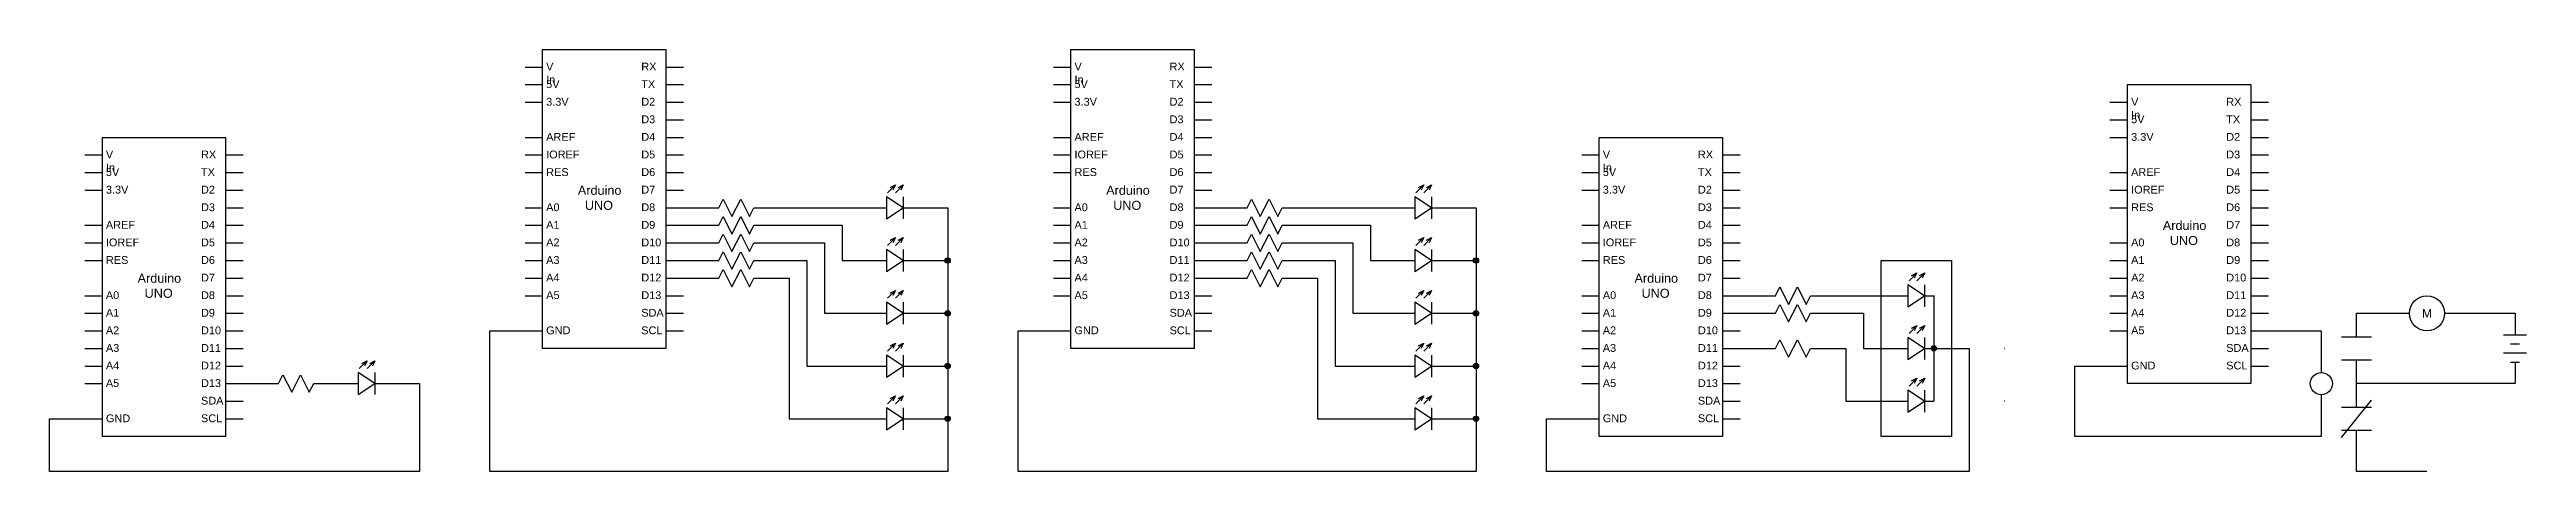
# Model space of a CAD drawing. Header units: millimetres. Extents: x 50 to 4100, y 48 to 290.
# Drawn here: x 50 to 1456, y 50 to 290 of the extents above; entities that cross this region are included whole.
import ezdxf
from ezdxf.enums import TextEntityAlignment as Align

# ---------------------------------------------------------------- set-up
doc = ezdxf.new("R2010")
doc.units = ezdxf.units.MM
doc.layers.add('SYMS', color=7, linetype='Continuous')
doc.layers.add('WIRES', color=7, linetype='Continuous')
doc.styles.get("Standard").update_dxf_attribs({"font": 'arial.ttf'})
doc.styles.add('WD', font='romans.shx')

msp = doc.modelspace()

# ---------------------------------------------------------------- texts
at = {"attachment_point": 1}
for s, width, gutter_width, heights, insert, char_height in [('V In', 10.161, 22.2, [4.24], (332, 282.5), 4.44), ('RX', 10.161, 22.2, [4.24], (386, 282.5), 4.44), ('V In', 10.161, 22.2, [4.24], (632, 282.5), 4.44), ('RX', 10.161, 22.2, [4.24], (686, 282.5), 4.44), ('5V', 10.161, 22.2, [4.24], (332, 272.5), 4.44), ('TX', 10.161, 22.2, [4.24], (386, 272.5), 4.44), ('5V', 10.161, 22.2, [4.24], (632, 272.5), 4.44), ('TX', 10.161, 22.2, [4.24], (686, 272.5), 4.44), ('3.3V', 10.161, 22.2, [4.24], (332, 262.5), 4.44), ('D2', 10.161, 22.2, [4.24], (386, 262.5), 4.44), ('3.3V', 10.161, 22.2, [4.24], (632, 262.5), 4.44), ('D2', 10.161, 22.2, [4.24], (686, 262.5), 4.44), ('V In', 10.161, 22.2, [4.24], (1232, 262.5), 4.44), ('RX', 10.161, 22.2, [4.24], (1286, 262.5), 4.44), ('AREF', 10.161, 22.2, [4.24], (332, 242.5), 4.44), ('D3', 10.161, 22.2, [4.24], (386, 252.5), 4.44), ('D4', 10.161, 22.2, [4.24], (386, 242.5), 4.44), ('AREF', 10.161, 22.2, [4.24], (632, 242.5), 4.44), ('D3', 10.161, 22.2, [4.24], (686, 252.5), 4.44), ('D4', 10.161, 22.2, [4.24], (686, 242.5), 4.44), ('5V', 10.161, 22.2, [4.24], (1232, 252.5), 4.44), ('3.3V', 10.161, 22.2, [4.24], (1232, 242.5), 4.44), ('TX', 10.161, 22.2, [4.24], (1286, 252.5), 4.44), ('D2', 10.161, 22.2, [4.24], (1286, 242.5), 4.44), ('V In', 10.161, 22.2, [4.24], (82, 232.5), 4.44), ('RX', 10.161, 22.2, [4.24], (136, 232.5), 4.44), ('IOREF', 10.161, 22.2, [4.24], (332, 232.5), 4.44), ('D5', 10.161, 22.2, [4.24], (386, 232.5), 4.44), ('IOREF', 10.161, 22.2, [4.24], (632, 232.5), 4.44), ('D5', 10.161, 22.2, [4.24], (686, 232.5), 4.44), ('V In', 10.161, 22.2, [4.24], (932, 232.5), 4.44), ('RX', 10.161, 22.2, [4.24], (986, 232.5), 4.44), ('D3', 10.161, 22.2, [4.24], (1286, 232.5), 4.44), ('5V', 10.161, 22.2, [4.24], (82, 222.5), 4.44), ('3.3V', 10.161, 22.2, [4.24], (82, 212.5), 4.44), ('TX', 10.161, 22.2, [4.24], (136, 222.5), 4.44), ('D2', 10.161, 22.2, [4.24], (136, 212.5), 4.44), ('RES', 10.161, 22.2, [4.24], (332, 222.5), 4.44), ('Arduino\\P  UNO', 71.769, 25.7, [0], (350, 212.5), 5.14), ('D6', 10.161, 22.2, [4.24], (386, 222.5), 4.44), ('D7', 10.161, 22.2, [4.24], (386, 212.5), 4.44), ('RES', 10.161, 22.2, [4.24], (632, 222.5), 4.44), ('Arduino\\P  UNO', 71.769, 25.7, [0], (650, 212.5), 5.14), ('D6', 10.161, 22.2, [4.24], (686, 222.5), 4.44), ('D7', 10.161, 22.2, [4.24], (686, 212.5), 4.44), ('5V', 10.161, 22.2, [4.24], (932, 222.5), 4.44), ('3.3V', 10.161, 22.2, [4.24], (932, 212.5), 4.44), ('TX', 10.161, 22.2, [4.24], (986, 222.5), 4.44), ('D2', 10.161, 22.2, [4.24], (986, 212.5), 4.44), ('AREF', 10.161, 22.2, [4.24], (1232, 222.5), 4.44), ('IOREF', 10.161, 22.2, [4.24], (1232, 212.5), 4.44), ('D4', 10.161, 22.2, [4.24], (1286, 222.5), 4.44), ('D5', 10.161, 22.2, [4.24], (1286, 212.5), 4.44), ('D3', 10.161, 22.2, [4.24], (136, 202.5), 4.44), ('A0', 10.161, 22.2, [4.24], (332, 202.5), 4.44), ('D8', 10.161, 22.2, [4.24], (386, 202.5), 4.44), ('A0', 10.161, 22.2, [4.24], (632, 202.5), 4.44), ('D8', 10.161, 22.2, [4.24], (686, 202.5), 4.44), ('D3', 10.161, 22.2, [4.24], (986, 202.5), 4.44), ('RES', 10.161, 22.2, [4.24], (1232, 202.5), 4.44), ('D6', 10.161, 22.2, [4.24], (1286, 202.5), 4.44), ('AREF', 10.161, 22.2, [4.24], (82, 192.5), 4.44), ('D4', 10.161, 22.2, [4.24], (136, 192.5), 4.44), ('A1', 10.161, 22.2, [4.24], (332, 192.5), 4.44), ('D9', 10.161, 22.2, [4.24], (386, 192.5), 4.44), ('A1', 10.161, 22.2, [4.24], (632, 192.5), 4.44), ('D9', 10.161, 22.2, [4.24], (686, 192.5), 4.44), ('AREF', 10.161, 22.2, [4.24], (932, 192.5), 4.44), ('D4', 10.161, 22.2, [4.24], (986, 192.5), 4.44), ('Arduino\\P  UNO', 71.769, 25.7, [0], (1250, 192.5), 5.14), ('D7', 10.161, 22.2, [4.24], (1286, 192.5), 4.44), ('RES', 10.161, 22.2, [4.24], (82, 172.5), 4.44), ('IOREF', 10.161, 22.2, [4.24], (82, 182.5), 4.44), ('D5', 10.161, 22.2, [4.24], (136, 182.5), 4.44), ('D6', 10.161, 22.2, [4.24], (136, 172.5), 4.44), ('A2', 10.161, 22.2, [4.24], (332, 182.5), 4.44), ('A3', 10.161, 22.2, [4.24], (332, 172.5), 4.44), ('D10', 9.847, 22.2, [4.24], (386, 182.5), 4.44), ('D11', 9.847, 22.2, [4.24], (386, 172.5), 4.44), ('A2', 10.161, 22.2, [4.24], (632, 182.5), 4.44), ('A3', 10.161, 22.2, [4.24], (632, 172.5), 4.44), ('D10', 9.847, 22.2, [4.24], (686, 182.5), 4.44), ('D11', 9.847, 22.2, [4.24], (686, 172.5), 4.44), ('RES', 10.161, 22.2, [4.24], (932, 172.5), 4.44), ('IOREF', 10.161, 22.2, [4.24], (932, 182.5), 4.44), ('D5', 10.161, 22.2, [4.24], (986, 182.5), 4.44), ('D6', 10.161, 22.2, [4.24], (986, 172.5), 4.44), ('A0', 10.161, 22.2, [4.24], (1232, 182.5), 4.44), ('A1', 10.161, 22.2, [4.24], (1232, 172.5), 4.44), ('D8', 10.161, 22.2, [4.24], (1286, 182.5), 4.44), ('D9', 10.161, 22.2, [4.24], (1286, 172.5), 4.44), ('Arduino\\P  UNO', 71.769, 25.7, [0], (100, 162.5), 5.14), ('D7', 10.161, 22.2, [4.24], (136, 162.5), 4.44), ('A4', 10.161, 22.2, [4.24], (332, 162.5), 4.44), ('D12', 10.161, 22.2, [4.24], (386, 162.5), 4.44), ('A4', 10.161, 22.2, [4.24], (632, 162.5), 4.44), ('D12', 10.161, 22.2, [4.24], (686, 162.5), 4.44), ('Arduino\\P  UNO', 71.769, 25.7, [0], (950, 162.5), 5.14), ('D7', 10.161, 22.2, [4.24], (986, 162.5), 4.44), ('A2', 10.161, 22.2, [4.24], (1232, 162.5), 4.44), ('D10', 9.847, 22.2, [4.24], (1286, 162.5), 4.44), ('A0', 10.161, 22.2, [4.24], (82, 152.5), 4.44), ('A1', 10.161, 22.2, [4.24], (82, 142.5), 4.44), ('D8', 10.161, 22.2, [4.24], (136, 152.5), 4.44), ('D9', 10.161, 22.2, [4.24], (136, 142.5), 4.44), ('A5', 10.161, 22.2, [4.24], (332, 152.5), 4.44), ('SDA', 10.161, 22.2, [4.24], (386, 142.5), 4.44), ('D13', 10.161, 22.2, [4.24], (386, 152.5), 4.44), ('A5', 10.161, 22.2, [4.24], (632, 152.5), 4.44), ('SDA', 10.161, 22.2, [4.24], (686, 142.5), 4.44), ('D13', 10.161, 22.2, [4.24], (686, 152.5), 4.44), ('A0', 10.161, 22.2, [4.24], (932, 152.5), 4.44), ('A1', 10.161, 22.2, [4.24], (932, 142.5), 4.44), ('D8', 10.161, 22.2, [4.24], (986, 152.5), 4.44), ('D9', 10.161, 22.2, [4.24], (986, 142.5), 4.44), ('A3', 10.161, 22.2, [4.24], (1232, 152.5), 4.44), ('A4', 10.161, 22.2, [4.24], (1232, 142.5), 4.44), ('D11', 9.847, 22.2, [4.24], (1286, 152.5), 4.44), ('D12', 10.161, 22.2, [4.24], (1286, 142.5), 4.44), ('\\pxqc;M', 5, 12.5, [0], (1397.5, 142.5), 5), ('A2', 10.161, 22.2, [4.24], (82, 132.5), 4.44), ('D10', 9.847, 22.2, [4.24], (136, 132.5), 4.44), ('GND', 10.161, 22.2, [4.24], (332, 132.5), 4.44), ('SCL', 10.161, 22.2, [4.24], (386, 132.5), 4.44), ('GND', 10.161, 22.2, [4.24], (632, 132.5), 4.44), ('SCL', 10.161, 22.2, [4.24], (686, 132.5), 4.44), ('A2', 10.161, 22.2, [4.24], (932, 132.5), 4.44), ('D10', 9.847, 22.2, [4.24], (986, 132.5), 4.44), ('A5', 10.161, 22.2, [4.24], (1232, 132.5), 4.44), ('D13', 10.161, 22.2, [4.24], (1286, 132.5), 4.44), ('A3', 10.161, 22.2, [4.24], (82, 122.5), 4.44), ('D11', 9.847, 22.2, [4.24], (136, 122.5), 4.44), ('D12', 10.161, 22.2, [4.24], (136, 112.5), 4.44), ('A3', 10.161, 22.2, [4.24], (932, 122.5), 4.44), ('D11', 9.847, 22.2, [4.24], (986, 122.5), 4.44), ('D12', 10.161, 22.2, [4.24], (986, 112.5), 4.44), ('GND', 10.161, 22.2, [4.24], (1232, 112.5), 4.44), ('SDA', 10.161, 22.2, [4.24], (1286, 122.5), 4.44), ('SCL', 10.161, 22.2, [4.24], (1286, 112.5), 4.44), ('A4', 10.161, 22.2, [4.24], (82, 112.5), 4.44), ('A5', 10.161, 22.2, [4.24], (82, 102.5), 4.44), ('D13', 10.161, 22.2, [4.24], (136, 102.5), 4.44), ('A4', 10.161, 22.2, [4.24], (932, 112.5), 4.44), ('A5', 10.161, 22.2, [4.24], (932, 102.5), 4.44), ('D13', 10.161, 22.2, [4.24], (986, 102.5), 4.44), ('SDA', 10.161, 22.2, [4.24], (136, 92.5), 4.44), ('SDA', 10.161, 22.2, [4.24], (986, 92.5), 4.44), ('GND', 10.161, 22.2, [4.24], (82, 82.5), 4.44), ('SCL', 10.161, 22.2, [4.24], (136, 82.5), 4.44), ('GND', 10.161, 22.2, [4.24], (932, 82.5), 4.44), ('SCL', 10.161, 22.2, [4.24], (986, 82.5), 4.44)]:
    msp.add_mtext_dynamic_manual_height_columns(s, width=width, gutter_width=gutter_width, heights=heights, dxfattribs=dict(at, insert=insert, char_height=char_height))

# ---------------------------------------------------------------- blocks, each defined once
blk = doc.blocks.new('HRE1')
for p, q in [((-0.125, 0), (-0.094, 0.062)), ((-0.094, 0.062), (-0.031, -0.062)), ((-0.031, -0.062), (0.031, 0.062)), ((0.031, 0.062), (0.094, -0.062)), ((0.094, -0.062), (0.125, 0))]:
    blk.add_line(p, q)
at = {"style": 'WD'}
for tag, width, p in [('INST', 0.7, (0, 0.888)), ('LOC', 0.7, (0, 0.719)), ('DESC1', 0.7, (0, 0.562)), ('DESC2', 0.7, (0, 0.406)), ('RATING1', 0.9, (0.006, 0.094))]:
    blk.add_attdef(tag, text='', height=0.125, dxfattribs=dict(at, width=width)).set_placement(p, align=Align.CENTER)
blk.add_attdef('TAG1', text='', height=0.125, dxfattribs=at).set_placement((0, 0.25), align=Align.CENTER)
for tag, p, height, flags in [('X4TERM01', (-0.125, 0), 0.0125, 1), ('X1TERM02', (0.125, 0), 0.0125, 1), ('FAMILY', (0.205, 0.152), 0.01, 9)]:
    blk.add_attdef(tag, p, '', height=height, dxfattribs=dict(at, flags=flags))
at = {"linetype": 'Continuous', "style": 'WD', "flags": 9}
for tag, p in [('ASSYCODE', (0.219, 0.062)), ('MFG', (0.228, 0.089)), ('CAT', (0.23, 0.108))]:
    blk.add_attdef(tag, text='', height=0.01, dxfattribs=at).set_placement(p, align=Align.CENTER)
at = {"linetype": 'Continuous', "style": 'WD', "flags": 8}
blk.add_attdef('TERM01', text='', height=0.125, dxfattribs=at).set_placement((-0.219, -0.031), align=Align.TOP_RIGHT)
blk.add_attdef('TERM02', text='', height=0.125, dxfattribs=at).set_placement((0.219, -0.031), align=Align.TOP_LEFT)
at = {"style": 'WD', "width": 0.9}
blk.add_attdef('RATING2', text='', height=0.125, dxfattribs=at).set_placement((0.006, -0.188), align=Align.TOP_CENTER)
blk = doc.blocks.new('HDI1')
for p, q in [((0.047, 0), (-0.047, 0.062)), ((-0.047, 0.062), (-0.047, -0.062)), ((-0.047, -0.062), (0.047, 0)), ((0.047, 0.062), (0.047, -0.062))]:
    blk.add_line(p, q)
at = {"style": 'WD'}
for tag, width, p in [('INST', 0.7, (0, 0.888)), ('LOC', 0.7, (0, 0.719)), ('DESC1', 0.7, (0, 0.562)), ('DESC2', 0.7, (0, 0.406)), ('RATING1', 0.9, (0.006, 0.094))]:
    blk.add_attdef(tag, text='', height=0.125, dxfattribs=dict(at, width=width)).set_placement(p, align=Align.CENTER)
blk.add_attdef('TAG1', text='', height=0.125, dxfattribs=at).set_placement((0, 0.25), align=Align.CENTER)
for tag, p, height, flags in [('FAMILY', (0.205, 0.152), 0.01, 9), ('WDBLKNAM', (0.205, 0.133), 0.01, 9), ('X4TERM01', (-0.047, 0), 0.0125, 1), ('X1TERM02', (0.047, 0), 0.0125, 1)]:
    blk.add_attdef(tag, p, '', height=height, dxfattribs=dict(at, flags=flags))
at = {"linetype": 'Continuous', "style": 'WD', "flags": 9}
for tag, p in [('ASSYCODE', (0.219, 0.062)), ('MFG', (0.228, 0.089)), ('CAT', (0.23, 0.108))]:
    blk.add_attdef(tag, text='', height=0.01, dxfattribs=at).set_placement(p, align=Align.CENTER)
at = {"linetype": 'Continuous', "style": 'WD', "flags": 8}
blk.add_attdef('TERM01', text='', height=0.125, dxfattribs=at).set_placement((-0.125, -0.031), align=Align.TOP_RIGHT)
blk.add_attdef('TERM02', text='', height=0.125, dxfattribs=at).set_placement((0.109, -0.031), align=Align.TOP_LEFT)
at = {"style": 'WD', "width": 0.9}
blk.add_attdef('RATING2', text='', height=0.125, dxfattribs=at).set_placement((0.006, -0.188), align=Align.TOP_CENTER)
blk = doc.blocks.new('HA1X1')
for p, q in [((-0.09375, 0.03125), (0, 0)), ((0, 0), (-0.09375, -0.03125))]:
    blk.add_line(p, q)
at = {"style": 'WD', "flags": 1}
blk.add_attdef('X4TERM01', (0, 0), '', height=0.01, dxfattribs=at)
at = {"style": 'WD', "width": 0.9}
blk.add_attdef('DESC1', (0.1, 0.0406), '', height=0.125, dxfattribs=at)
blk.add_attdef('DESC2', text='', height=0.125, dxfattribs=at).set_placement((0.1, -0.025), align=Align.TOP_LEFT)
blk = doc.blocks.new('WDDOT')
for radius in [0.03, 0.0187, 0.00929]:
    blk.add_circle((0, 0), radius)
blk = doc.blocks.new('HCR1')
blk.add_circle((0, 0), 0.156)
at = {"style": 'WD'}
for tag, width, p in [('INST', 0.7, (0.006, 0.528)), ('LOC', 0.7, (0.006, 0.359)), ('TAG1', 0.9, (0, 0.202))]:
    blk.add_attdef(tag, text='', height=0.125, dxfattribs=dict(at, width=width)).set_placement(p, align=Align.CENTER)
at = {"style": 'WD', "flags": 1}
for tag, p in [('X4TERM01', (-0.156, 0)), ('X1TERM02', (0.156, 0))]:
    blk.add_attdef(tag, p, '', height=0.0125, dxfattribs=at)
at = {"linetype": 'Continuous', "style": 'WD', "flags": 9}
blk.add_attdef('ASSYCODE', text='', height=0.01, dxfattribs=at).set_placement((0, 0.125), align=Align.CENTER)
at = {"style": 'WD', "flags": 9}
blk.add_attdef('FAMILY', text='', height=0.01, dxfattribs=at).set_placement((-0.005, 0.17), align=Align.CENTER)
at = {"linetype": 'Continuous', "style": 'WD', "flags": 1}
for tag, p in [('MFG', (0, 0.14)), ('CAT', (0, 0.159))]:
    blk.add_attdef(tag, text='', height=0.01, dxfattribs=at).set_placement(p, align=Align.MIDDLE)
at = {"style": 'WD'}
for tag, p, width in [('DESC1', (1.126, 0.076), 0.9), ('DESC2', (1.126, -0.081), 0.9), ('DESC3', (1.126, -0.237), 0.9), ('XREFNO', (1.359, -0.393), 0.8), ('XREFNC', (1.359, -0.549), 0.8)]:
    blk.add_attdef(tag, p, '', height=0.125, dxfattribs=dict(at, width=width))
at = {"linetype": 'Continuous', "style": 'WD'}
blk.add_attdef('TERM01', text='', height=0.125, dxfattribs=at).set_placement((-0.2, -0.066), align=Align.TOP_RIGHT)
blk.add_attdef('TERM02', text='', height=0.125, dxfattribs=at).set_placement((0.2, -0.066), align=Align.TOP_LEFT)
at = {"style": 'WD', "width": 0.8, "flags": 8}
for tag, p in [('NO', (1.126, -0.393)), ('NC', (1.126, -0.549))]:
    blk.add_attdef(tag, p, '', height=0.125, dxfattribs=at)
blk = doc.blocks.new('HCR21')
at = {"linetype": 'Continuous'}
for p, q in [((-0.062, 0.08), (-0.062, -0.08)), ((0.062, 0.08), (0.062, -0.08))]:
    blk.add_line(p, q, dxfattribs=at)
at = {"style": 'WD'}
for tag, width, p in [('INST', 0.7, (0, 0.451)), ('LOC', 0.7, (0, 0.281)), ('TAG2', 0.9, (0, 0.125)), ('XREF', 0.7, (0, -0.297)), ('DESC1', 0.7, (0, -0.449)), ('DESC2', 0.7, (0, -0.597)), ('DESC3', 0.7, (0, -0.744))]:
    blk.add_attdef(tag, text='', height=0.125, dxfattribs=dict(at, width=width)).set_placement(p, align=Align.CENTER)
for tag, p in [('X2LINK', (0, 0.125)), ('X8LINK', (0, -0.125))]:
    blk.add_attdef(tag, p, '', height=0.01, dxfattribs=at)
for tag, p, height, flags in [('X4TERM01', (-0.062, 0), 0.0125, 1), ('X1TERM02', (0.062, 0), 0.0125, 1), ('FAMILY', (0.097, 0.053), 0.01, 9), ('CONTACT', (0.097, 0.036), 0.01, 1)]:
    blk.add_attdef(tag, p, '', height=height, dxfattribs=dict(at, flags=flags))
at = {"linetype": 'Continuous', "style": 'WD', "flags": 8}
blk.add_attdef('TERM01', text='', height=0.125, dxfattribs=at).set_placement((-0.125, -0.016), align=Align.TOP_RIGHT)
blk.add_attdef('TERM02', text='', height=0.125, dxfattribs=at).set_placement((0.125, -0.016), align=Align.TOP_LEFT)
blk = doc.blocks.new('HCR22')
at = {"linetype": 'Continuous'}
for p, q in [((-0.1, 0.08), (0.1, -0.08)), ((-0.062, 0.08), (-0.062, -0.08)), ((0.062, 0.08), (0.062, -0.08))]:
    blk.add_line(p, q, dxfattribs=at)
at = {"style": 'WD'}
for tag, width, p in [('INST', 0.7, (0, 0.451)), ('LOC', 0.7, (0, 0.281)), ('TAG2', 0.9, (0, 0.125)), ('XREF', 0.7, (0, -0.297)), ('DESC1', 0.7, (0, -0.449)), ('DESC2', 0.7, (0, -0.597)), ('DESC3', 0.7, (0, -0.744))]:
    blk.add_attdef(tag, text='', height=0.125, dxfattribs=dict(at, width=width)).set_placement(p, align=Align.CENTER)
for tag, p in [('X2LINK', (0, 0.125)), ('X8LINK', (0, -0.125))]:
    blk.add_attdef(tag, p, '', height=0.01, dxfattribs=at)
for tag, p, height, flags in [('X4TERM01', (-0.062, 0), 0.0125, 1), ('X1TERM02', (0.062, 0), 0.0125, 1), ('FAMILY', (0.097, 0.036), 0.01, 9), ('CONTACT', (0.097, 0.02), 0.01, 1)]:
    blk.add_attdef(tag, p, '', height=height, dxfattribs=dict(at, flags=flags))
at = {"linetype": 'Continuous', "style": 'WD', "flags": 8}
blk.add_attdef('TERM01', text='', height=0.125, dxfattribs=at).set_placement((-0.125, -0.016), align=Align.TOP_RIGHT)
blk.add_attdef('TERM02', text='', height=0.125, dxfattribs=at).set_placement((0.125, -0.016), align=Align.TOP_LEFT)
blk = doc.blocks.new('HBA1')
for p, q in [((-0.094, 0.031), (-0.094, -0.031)), ((-0.031, 0.078), (-0.031, -0.078)), ((0.031, 0.031), (0.031, -0.031)), ((0.094, 0.078), (0.094, -0.078))]:
    blk.add_line(p, q)
at = {"style": 'WD'}
for tag, width, p in [('INST', 0.7, (0.006, 0.466)), ('LOC', 0.7, (0.006, 0.296)), ('TAG1', 0.9, (0, 0.14)), ('RATING1', 0.9, (0.006, -0.219)), ('DESC1', 0.7, (0, -0.375)), ('DESC2', 0.7, (0, -0.531))]:
    blk.add_attdef(tag, text='', height=0.125, dxfattribs=dict(at, width=width)).set_placement(p, align=Align.CENTER)
at = {"linetype": 'Continuous', "style": 'WD'}
blk.add_attdef('TERM01', text='', height=0.125, dxfattribs=at).set_placement((-0.122, 0.09), align=Align.TOP_RIGHT)
at = {"style": 'WD', "flags": 1}
for tag, p in [('X4TERM01', (-0.094, 0)), ('X1TERM02', (0.094, 0))]:
    blk.add_attdef(tag, p, '', height=0.0125, dxfattribs=at)
at = {"linetype": 'Continuous', "style": 'WD', "flags": 9}
blk.add_attdef('ASSYCODE', text='', height=0.01, dxfattribs=at).set_placement((0.001, 0.059), align=Align.CENTER)
at = {"style": 'WD', "flags": 9}
blk.add_attdef('FAMILY', text='', height=0.01, dxfattribs=at).set_placement((-0.005, 0.107), align=Align.CENTER)
at = {"linetype": 'Continuous', "style": 'WD', "flags": 1}
for tag, p in [('MFG', (0, 0.078)), ('CAT', (0, 0.097))]:
    blk.add_attdef(tag, text='', height=0.01, dxfattribs=at).set_placement(p, align=Align.MIDDLE)
at = {"linetype": 'Continuous', "style": 'WD'}
blk.add_attdef('TERM02', text='', height=0.125, dxfattribs=at).set_placement((0.122, 0.09), align=Align.TOP_LEFT)

# ---------------------------------------------------------------- linework, layer by layer
for points in [[(330, 290), (400, 290), (400, 120), (330, 120)], [(630, 290), (700, 290), (700, 120), (630, 120)], [(1230, 270), (1300, 270), (1300, 100), (1230, 100)], [(80, 240), (150, 240), (150, 70), (80, 70)], [(930, 240), (1000, 240), (1000, 70), (930, 70)], [(1090, 170), (1130, 170), (1130, 70), (1090, 70)]]:
    msp.add_lwpolyline(points, close=True)
msp.add_circle((1400, 140), 10)
at = {"layer": 'WIRES'}
for p, q in [((320, 280), (330, 280)), ((320, 270), (330, 270)), ((400, 280), (410, 280)), ((400, 270), (410, 270)), ((620, 280), (630, 280)), ((620, 270), (630, 270)), ((700, 280), (710, 280)), ((700, 270), (710, 270)), ((320, 260), (330, 260)), ((400, 260), (410, 260)), ((620, 260), (630, 260)), ((700, 260), (710, 260)), ((1220, 260), (1230, 260)), ((1300, 260), (1310, 260)), ((320, 240), (330, 240)), ((400, 250), (410, 250)), ((400, 240), (410, 240)), ((620, 240), (630, 240)), ((700, 250), (710, 250)), ((700, 240), (710, 240)), ((1220, 250), (1230, 250)), ((1220, 240), (1230, 240)), ((1300, 250), (1310, 250)), ((1300, 240), (1310, 240)), ((70, 230), (80, 230)), ((150, 230), (160, 230)), ((320, 230), (330, 230)), ((400, 230), (410, 230)), ((620, 230), (630, 230)), ((700, 230), (710, 230)), ((920, 230), (930, 230)), ((1000, 230), (1010, 230)), ((1300, 230), (1310, 230)), ((70, 220), (80, 220)), ((150, 220), (160, 220)), ((320, 220), (330, 220)), ((400, 220), (410, 220)), ((530.3, 213), (525.9, 208.5)), ((534.8, 213), (530.3, 208.5)), ((620, 220), (630, 220)), ((700, 220), (710, 220)), ((830.3, 213), (825.9, 208.5)), ((834.8, 213), (830.3, 208.5)), ((920, 220), (930, 220)), ((1000, 220), (1010, 220)), ((1220, 220), (1230, 220)), ((1300, 220), (1310, 220)), ((70, 210), (80, 210)), ((150, 210), (160, 210)), ((150, 200), (160, 200)), ((320, 200), (330, 200)), ((400, 210), (410, 210)), ((400, 200), (410, 200)), ((410, 200), (430, 200)), ((450, 200), (525.3, 200)), ((534.7, 200), (560, 200)), ((560, 200), (560, 50)), ((620, 200), (630, 200)), ((700, 210), (710, 210)), ((700, 200), (710, 200)), ((710, 200), (730, 200)), ((750, 200), (825.3, 200)), ((834.7, 200), (860, 200)), ((860, 200), (860, 50)), ((920, 210), (930, 210)), ((1000, 210), (1010, 210)), ((1000, 200), (1010, 200)), ((1220, 210), (1230, 210)), ((1220, 200), (1230, 200)), ((1300, 210), (1310, 210)), ((1300, 200), (1310, 200)), ((70, 190), (80, 190)), ((150, 190), (160, 190)), ((320, 190), (330, 190)), ((400, 190), (410, 190)), ((410, 190), (430, 190)), ((450, 190), (500, 190)), ((500, 190), (500, 170)), ((530.3, 183), (525.9, 178.5)), ((534.8, 183), (530.3, 178.5)), ((620, 190), (630, 190)), ((700, 190), (710, 190)), ((710, 190), (730, 190)), ((750, 190), (800, 190)), ((800, 190), (800, 170)), ((830.3, 183), (825.9, 178.5)), ((834.8, 183), (830.3, 178.5)), ((920, 190), (930, 190)), ((1000, 190), (1010, 190)), ((1300, 190), (1310, 190)), ((70, 180), (80, 180)), ((70, 170), (80, 170)), ((150, 180), (160, 180)), ((150, 170), (160, 170)), ((320, 180), (330, 180)), ((320, 170), (330, 170)), ((400, 180), (410, 180)), ((400, 170), (410, 170)), ((410, 180), (430, 180)), ((410, 170), (430, 170)), ((450, 180), (490, 180)), ((450, 170), (480, 170)), ((480, 170), (480, 110)), ((490, 180), (490, 140)), ((500, 170), (525.3, 170)), ((534.7, 170), (560, 170)), ((620, 180), (630, 180)), ((620, 170), (630, 170)), ((700, 180), (710, 180)), ((700, 170), (710, 170)), ((710, 180), (730, 180)), ((710, 170), (730, 170)), ((750, 180), (790, 180)), ((750, 170), (780, 170)), ((780, 170), (780, 110)), ((790, 180), (790, 140)), ((800, 170), (825.3, 170)), ((834.7, 170), (860, 170)), ((920, 180), (930, 180)), ((920, 170), (930, 170)), ((1000, 180), (1010, 180)), ((1000, 170), (1010, 170)), ((1220, 180), (1230, 180)), ((1220, 170), (1230, 170)), ((1300, 180), (1310, 180)), ((1300, 170), (1310, 170)), ((150, 160), (160, 160)), ((320, 160), (330, 160)), ((400, 160), (410, 160)), ((410, 160), (430, 160)), ((450, 160), (470, 160)), ((470, 160), (470, 80)), ((620, 160), (630, 160)), ((700, 160), (710, 160)), ((710, 160), (730, 160)), ((750, 160), (770, 160)), ((770, 160), (770, 80)), ((1000, 160), (1010, 160)), ((1110.3, 163), (1105.9, 158.5)), ((1114.8, 163), (1110.3, 158.5)), ((1220, 160), (1230, 160)), ((1300, 160), (1310, 160)), ((70, 150), (80, 150)), ((150, 150), (160, 150)), ((320, 150), (330, 150)), ((400, 150), (410, 150)), ((530.3, 153), (525.9, 148.5)), ((534.8, 153), (530.3, 148.5)), ((620, 150), (630, 150)), ((700, 150), (710, 150)), ((830.3, 153), (825.9, 148.5)), ((834.8, 153), (830.3, 148.5)), ((920, 150), (930, 150)), ((1000, 150), (1010, 150)), ((1010, 150), (1030, 150)), ((1050, 150), (1105.3, 150)), ((1114.7, 150), (1120, 150)), ((1120, 150), (1120, 120)), ((1220, 150), (1230, 150)), ((1300, 150), (1310, 150)), ((70, 140), (80, 140)), ((70, 130), (80, 130)), ((150, 140), (160, 140)), ((150, 130), (160, 130)), ((300, 50), (300, 130)), ((300, 130), (320, 130)), ((320, 130), (330, 130)), ((400, 140), (410, 140)), ((400, 130), (410, 130)), ((490, 140), (525.3, 140)), ((534.7, 140), (560, 140)), ((600, 50), (600, 130)), ((600, 130), (620, 130)), ((620, 130), (630, 130)), ((700, 140), (710, 140)), ((700, 130), (710, 130)), ((790, 140), (825.3, 140)), ((834.7, 140), (860, 140)), ((920, 140), (930, 140)), ((920, 130), (930, 130)), ((1000, 140), (1010, 140)), ((1000, 130), (1010, 130)), ((1010, 140), (1030, 140)), ((1050, 140), (1080, 140)), ((1080, 140), (1080, 120)), ((1110.3, 133), (1105.9, 128.5)), ((1114.8, 133), (1110.3, 128.5)), ((1220, 140), (1230, 140)), ((1220, 130), (1230, 130)), ((1300, 140), (1310, 140)), ((1300, 130), (1310, 130)), ((1310, 130), (1340, 130)), ((1340, 130), (1340, 106.3)), ((1360, 140), (1390, 140)), ((1360, 126.6), (1360, 140)), ((1410, 140), (1450, 140)), ((1450, 140), (1450, 127.8)), ((70, 120), (80, 120)), ((150, 120), (160, 120)), ((230.3, 113), (225.9, 108.5)), ((234.8, 113), (230.3, 108.5)), ((530.3, 123), (525.9, 118.5)), ((534.8, 123), (530.3, 118.5)), ((830.3, 123), (825.9, 118.5)), ((834.8, 123), (830.3, 118.5)), ((920, 120), (930, 120)), ((1000, 120), (1010, 120)), ((1010, 120), (1030, 120)), ((1050, 120), (1070, 120)), ((1070, 120), (1070, 90)), ((1080, 120), (1105.3, 120)), ((1114.7, 120), (1140, 120)), ((1120, 120), (1120, 90)), ((1140, 120), (1140, 50)), ((1300, 120), (1310, 120)), ((1360, 86.6), (1360, 113.4)), ((70, 110), (80, 110)), ((70, 100), (80, 100)), ((150, 110), (160, 110)), ((150, 100), (160, 100)), ((160, 100), (180, 100)), ((200, 100), (225.3, 100)), ((234.7, 100), (260, 100)), ((260, 100), (260, 50)), ((480, 110), (525.3, 110)), ((534.7, 110), (560, 110)), ((780, 110), (825.3, 110)), ((834.7, 110), (860, 110)), ((920, 110), (930, 110)), ((920, 100), (930, 100)), ((1000, 110), (1010, 110)), ((1000, 100), (1010, 100)), ((1110.3, 103), (1105.9, 98.5)), ((1114.8, 103), (1110.3, 98.5)), ((1200, 70), (1200, 110)), ((1200, 110), (1220, 110)), ((1220, 110), (1230, 110)), ((1300, 110), (1310, 110)), ((1450, 100), (1360, 100)), ((1450, 112.2), (1450, 100)), ((150, 90), (160, 90)), ((530.3, 93), (525.9, 88.5)), ((534.8, 93), (530.3, 88.5)), ((830.3, 93), (825.9, 88.5)), ((834.8, 93), (830.3, 88.5)), ((1000, 90), (1010, 90)), ((1070, 90), (1105.3, 90)), ((1114.7, 90), (1120, 90)), ((1140, 90), (1140, 90)), ((1340, 93.7), (1340, 70)), ((50, 50), (50, 80)), ((50, 80), (70, 80)), ((70, 80), (80, 80)), ((150, 80), (160, 80)), ((470, 80), (525.3, 80)), ((534.7, 80), (560, 80)), ((770, 80), (825.3, 80)), ((834.7, 80), (860, 80)), ((900, 50), (900, 80)), ((900, 80), (920, 80)), ((920, 80), (930, 80)), ((1000, 80), (1010, 80)), ((1360, 50), (1360, 73.4)), ((1340, 70), (1200, 70)), ((260, 50), (50, 50)), ((560, 50), (300, 50)), ((860, 50), (600, 50)), ((1140, 50), (900, 50)), ((1400, 50), (1360, 50))]:
    msp.add_line(p, q, dxfattribs=at)

# ---------------------------------------------------------------- block references
at = {"layer": 'SYMS'}
for name, p, xscale, yscale, zscale, rotation in [('HA1X1', (530.3, 213), 33.63388869738418, 33.63388869738418, 33.63388869738418, 44.9999999999999), ('HA1X1', (534.8, 213), 33.63388869738418, 33.63388869738418, 33.63388869738418, 44.9999999999999), ('HA1X1', (830.3, 213), 33.63388869738418, 33.63388869738418, 33.63388869738418, 44.9999999999999), ('HA1X1', (834.8, 213), 33.63388869738418, 33.63388869738418, 33.63388869738418, 44.9999999999999), ('HA1X1', (530.3, 183), 33.63388869738418, 33.63388869738418, 33.63388869738418, 44.9999999999999), ('HA1X1', (534.8, 183), 33.63388869738418, 33.63388869738418, 33.63388869738418, 44.9999999999999), ('HA1X1', (830.3, 183), 33.63388869738418, 33.63388869738418, 33.63388869738418, 44.9999999999999), ('HA1X1', (834.8, 183), 33.63388869738418, 33.63388869738418, 33.63388869738418, 44.9999999999999), ('HA1X1', (1110.3, 163), 33.63388869738418, 33.63388869738418, 33.63388869738418, 44.9999999999999), ('HA1X1', (1114.8, 163), 33.63388869738418, 33.63388869738418, 33.63388869738418, 44.9999999999999), ('HA1X1', (530.3, 153), 33.63388869738418, 33.63388869738418, 33.63388869738418, 44.9999999999999), ('HA1X1', (534.8, 153), 33.63388869738418, 33.63388869738418, 33.63388869738418, 44.9999999999999), ('HA1X1', (830.3, 153), 33.63388869738418, 33.63388869738418, 33.63388869738418, 44.9999999999999), ('HA1X1', (834.8, 153), 33.63388869738418, 33.63388869738418, 33.63388869738418, 44.9999999999999), ('HA1X1', (1110.3, 133), 33.63388869738418, 33.63388869738418, 33.63388869738418, 44.9999999999999), ('HA1X1', (1114.8, 133), 33.63388869738418, 33.63388869738418, 33.63388869738418, 44.9999999999999), ('HCR21', (1360, 120), 105.9603608746906, 105.9603608746906, 105.9603608746906, 90), ('HBA1', (1450, 120), 83.01420630021813, 83.01420630021813, 83.01420630021813, 90), ('HA1X1', (230.3, 113), 33.63388869738418, 33.63388869738418, 33.63388869738418, 44.9999999999999), ('HA1X1', (234.8, 113), 33.63388869738418, 33.63388869738418, 33.63388869738418, 44.9999999999999), ('HA1X1', (530.3, 123), 33.63388869738418, 33.63388869738418, 33.63388869738418, 44.9999999999999), ('HA1X1', (534.8, 123), 33.63388869738418, 33.63388869738418, 33.63388869738418, 44.9999999999999), ('HA1X1', (830.3, 123), 33.63388869738418, 33.63388869738418, 33.63388869738418, 44.9999999999999), ('HA1X1', (834.8, 123), 33.63388869738418, 33.63388869738418, 33.63388869738418, 44.9999999999999), ('HA1X1', (1110.3, 103), 33.63388869738418, 33.63388869738418, 33.63388869738418, 44.9999999999999), ('HA1X1', (1114.8, 103), 33.63388869738418, 33.63388869738418, 33.63388869738418, 44.9999999999999), ('HA1X1', (530.3, 93), 33.63388869738418, 33.63388869738418, 33.63388869738418, 44.9999999999999), ('HA1X1', (534.8, 93), 33.63388869738418, 33.63388869738418, 33.63388869738418, 44.9999999999999), ('HA1X1', (830.3, 93), 33.63388869738418, 33.63388869738418, 33.63388869738418, 44.9999999999999), ('HA1X1', (834.8, 93), 33.63388869738418, 33.63388869738418, 33.63388869738418, 44.9999999999999), ('HCR22', (1360, 80), 105.9603608746906, 105.9603608746906, 105.9603608746906, 90)]:
    msp.add_blockref(name, p, dxfattribs=dict(at, xscale=xscale, yscale=yscale, zscale=zscale, rotation=rotation))
for name, p, xscale, yscale, zscale in [('HRE1', (440, 200), 80.00000000000007, 80.00000000000007, 80.00000000000007), ('HDI1', (530, 200), 100.9016660921525, 100.9016660921525, 100.9016660921525), ('HRE1', (740, 200), 80.00000000000007, 80.00000000000007, 80.00000000000007), ('HDI1', (830, 200), 100.9016660921525, 100.9016660921525, 100.9016660921525), ('HRE1', (440, 190), 80.00000000000007, 80.00000000000007, 80.00000000000007), ('HRE1', (440, 180), 80.00000000000007, 80.00000000000007, 80.00000000000007), ('HRE1', (740, 190), 80.00000000000007, 80.00000000000007, 80.00000000000007), ('HRE1', (740, 180), 80.00000000000007, 80.00000000000007, 80.00000000000007), ('HRE1', (440, 170), 80.00000000000007, 80.00000000000007, 80.00000000000007), ('HDI1', (530, 170), 100.9016660921525, 100.9016660921525, 100.9016660921525), ('WDDOT', (560, 170), 49.99999999966651, 49.99999999966651, 49.99999999966651), ('HRE1', (740, 170), 80.00000000000007, 80.00000000000007, 80.00000000000007), ('HDI1', (830, 170), 100.9016660921525, 100.9016660921525, 100.9016660921525), ('WDDOT', (860, 170), 49.99999999966651, 49.99999999966651, 49.99999999966651), ('HRE1', (440, 160), 80.00000000000007, 80.00000000000007, 80.00000000000007), ('HRE1', (740, 160), 80.00000000000007, 80.00000000000007, 80.00000000000007), ('HRE1', (1040, 150), 80.00000000000007, 80.00000000000007, 80.00000000000007), ('HDI1', (1110, 150), 100.9016660921525, 100.9016660921525, 100.9016660921525), ('HDI1', (530, 140), 100.9016660921525, 100.9016660921525, 100.9016660921525), ('WDDOT', (560, 140), 49.99999999966651, 49.99999999966651, 49.99999999966651), ('HDI1', (830, 140), 100.9016660921525, 100.9016660921525, 100.9016660921525), ('WDDOT', (860, 140), 49.99999999966651, 49.99999999966651, 49.99999999966651), ('HRE1', (1040, 140), 80.00000000000007, 80.00000000000007, 80.00000000000007), ('HDI1', (530, 110), 100.9016660921525, 100.9016660921525, 100.9016660921525), ('HDI1', (830, 110), 100.9016660921525, 100.9016660921525, 100.9016660921525), ('HRE1', (1040, 120), 80.00000000000007, 80.00000000000007, 80.00000000000007), ('HDI1', (1110, 120), 100.9016660921525, 100.9016660921525, 100.9016660921525), ('WDDOT', (1120, 120), 49.9999999999981, 49.9999999999981, 49.9999999999981), ('HRE1', (190, 100), 80.00000000000007, 80.00000000000007, 80.00000000000007), ('HDI1', (230, 100), 100.9016660921525, 100.9016660921525, 100.9016660921525), ('WDDOT', (560, 110), 49.99999999966651, 49.99999999966651, 49.99999999966651), ('WDDOT', (860, 110), 49.99999999966651, 49.99999999966651, 49.99999999966651), ('HCR1', (1340, 100), 40.60839013100598, 40.60839013100598, 40.60839013100598), ('HDI1', (530, 80), 100.9016660921525, 100.9016660921525, 100.9016660921525), ('HDI1', (830, 80), 100.9016660921525, 100.9016660921525, 100.9016660921525), ('HDI1', (1110, 90), 100.9016660921525, 100.9016660921525, 100.9016660921525), ('WDDOT', (560, 80), 49.99999999966651, 49.99999999966651, 49.99999999966651), ('WDDOT', (860, 80), 49.99999999966651, 49.99999999966651, 49.99999999966651)]:
    msp.add_blockref(name, p, dxfattribs=dict(at, xscale=xscale, yscale=yscale, zscale=zscale))
for p in [(560, 170), (860, 170), (1120, 150), (560, 140), (860, 140), (1140, 120), (1160, 120), (560, 110), (860, 110), (1360, 100), (1120, 90), (1140, 90), (1160, 90), (560, 80), (860, 80)]:
    msp.add_blockref('WDDOT', p, dxfattribs=at)

msp.set_redraw_order([(e.dxf.handle, doc.entitydb.next_handle()) for e in msp.query("TEXT MTEXT ATTDEF DIMENSION ARC_DIMENSION")])  # texts and dimensions are drawn at this point

doc.saveas('drawing.dxf')
